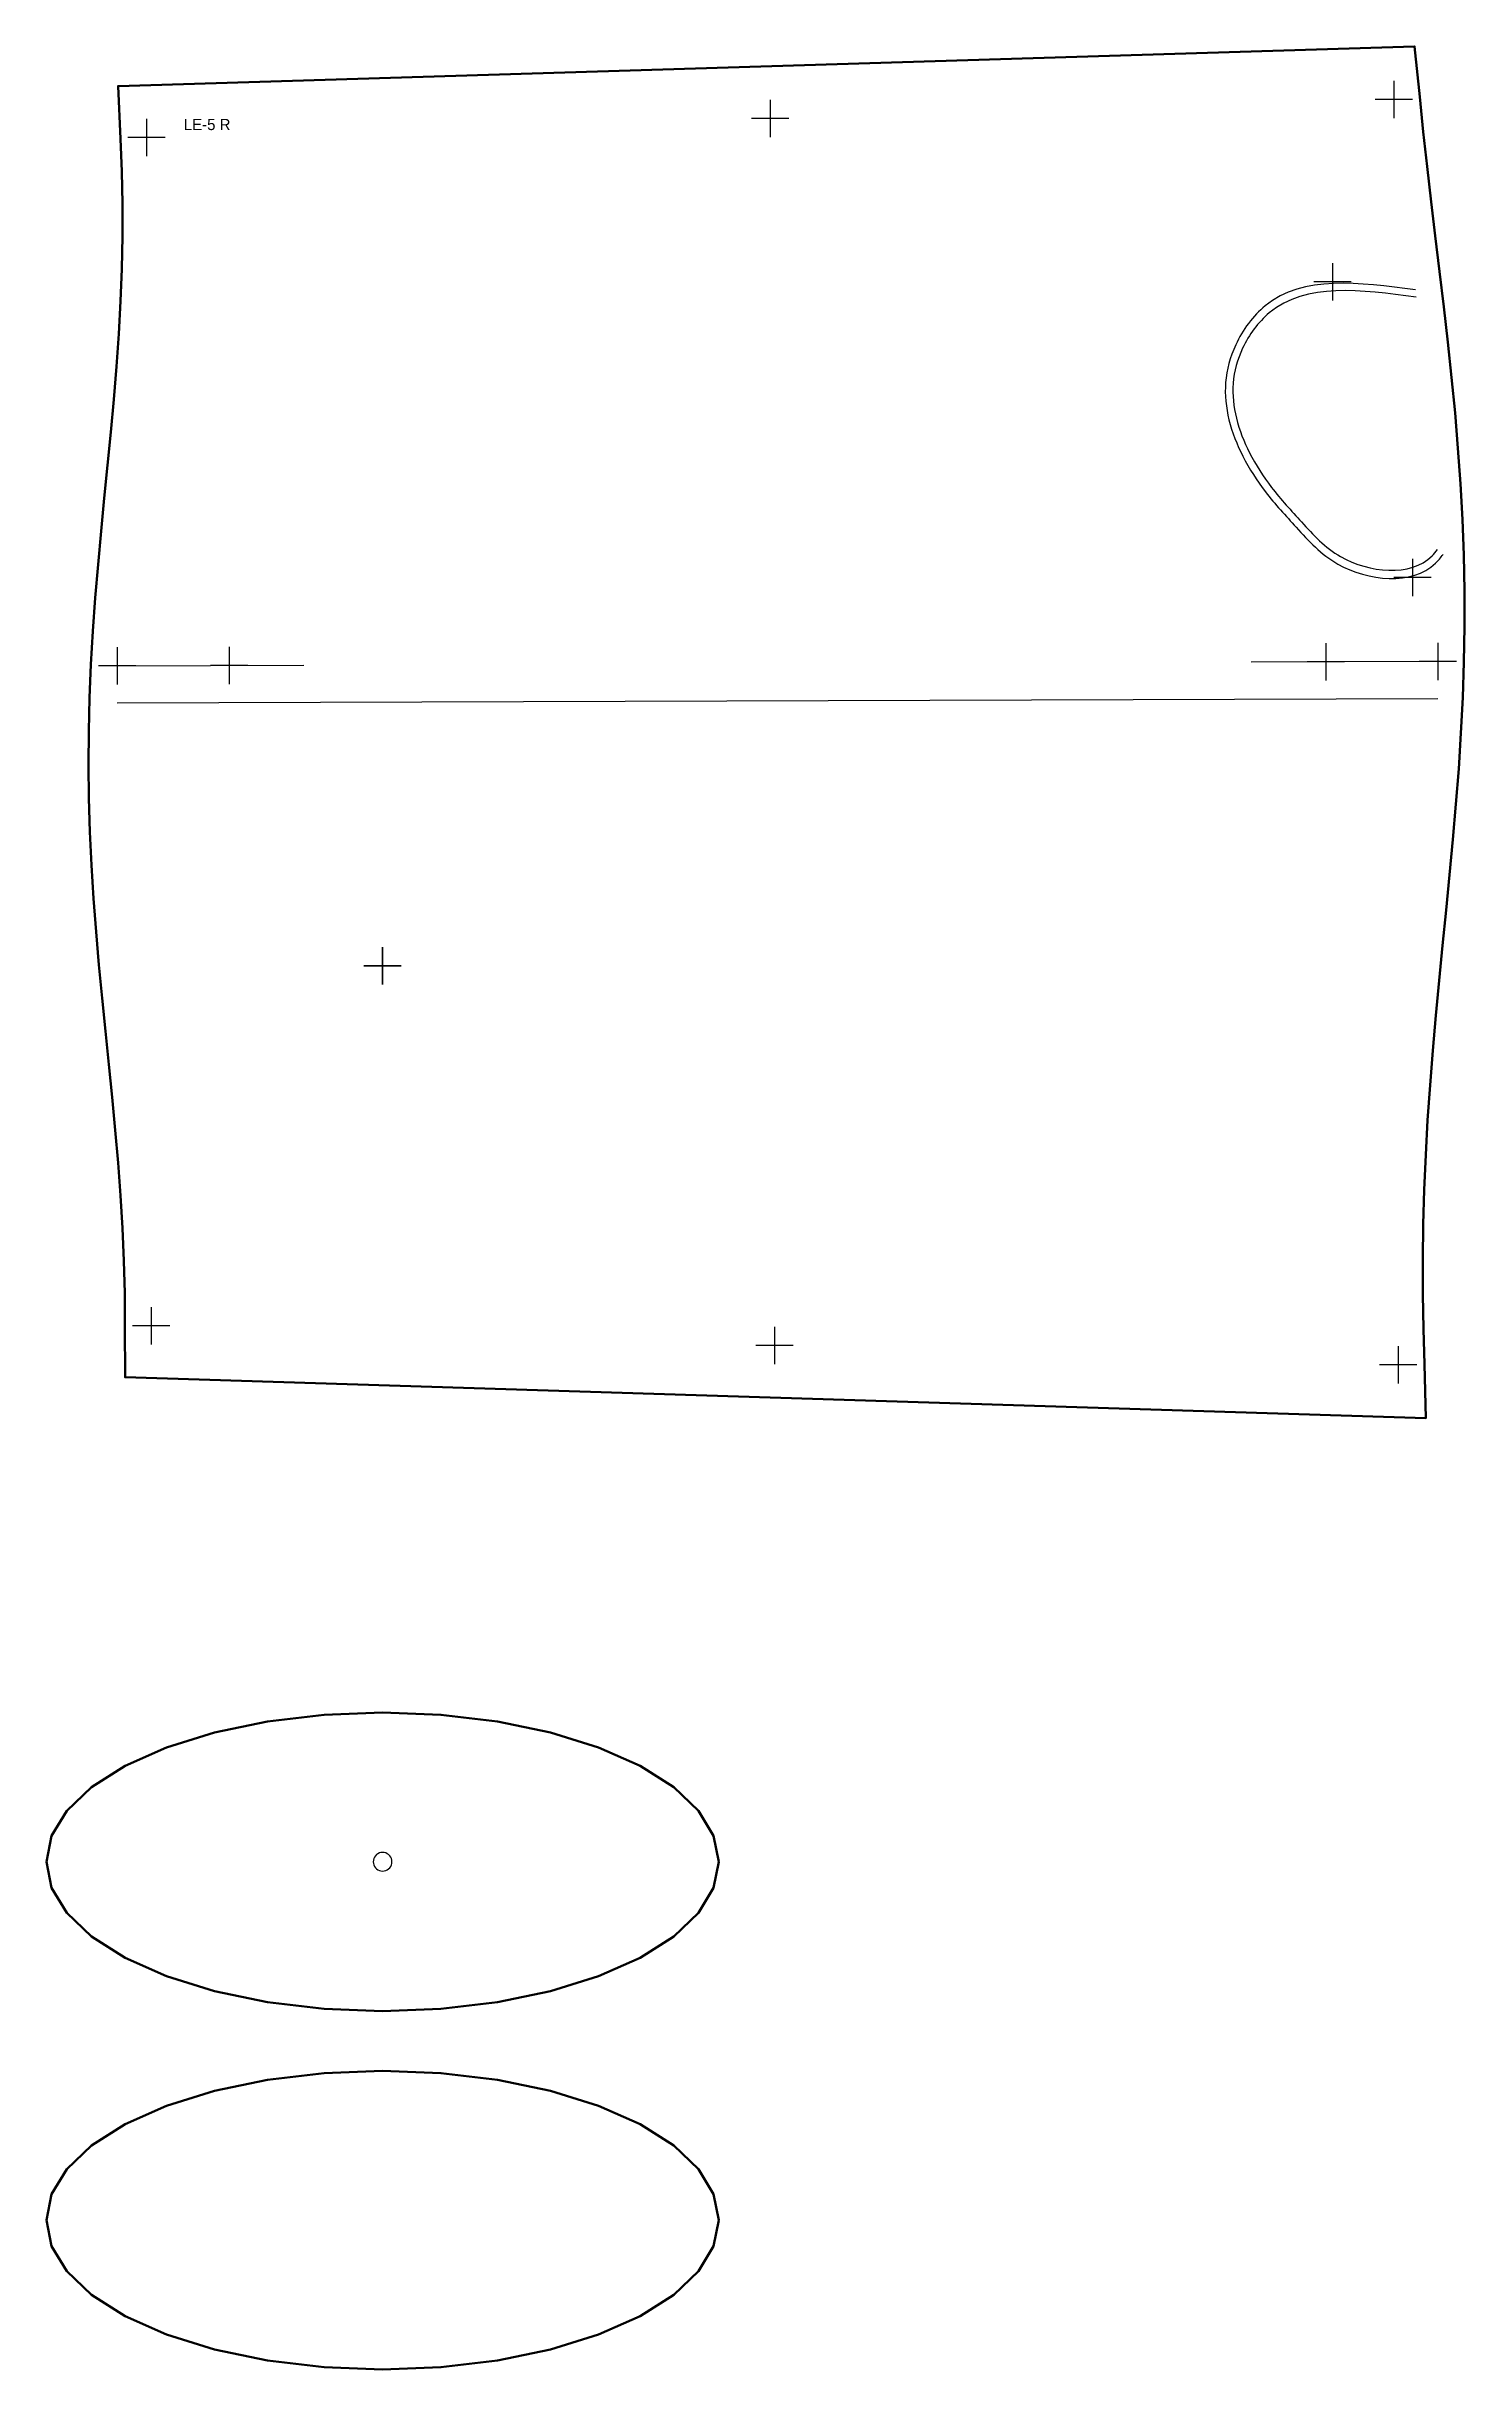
# Model space of a CAD drawing. Header units: millimetres. Extents: x -6563 to 7569, y -5370 to 3454.
# Drawn here: x -3301 to -2921, y -439 to 184 of the extents above; entities that cross this region are included whole.
import ezdxf

# ---------------------------------------------------------------- set-up
doc = ezdxf.new("R2010")
doc.units = ezdxf.units.MM
doc.layers.add('CUT', color=6, linetype='Continuous', lineweight=50)
doc.layers.add('DRILL', color=2, linetype='Continuous', lineweight=35)
doc.layers.add('PEN', color=5, linetype='Continuous')
doc.layers.add('TEXT', color=3, linetype='Continuous')

msp = doc.modelspace()

# ---------------------------------------------------------------- texts
at = {"layer": 'TEXT'}
msp.add_text('LE-5 R', height=3, dxfattribs=at).set_placement((-3264.27, 161.15))

# ---------------------------------------------------------------- linework, layer by layer
at = {"layer": 'CUT'}
msp.add_lwpolyline([(-2933.36, 170.07), (-2932.41, 160.7), (-2931.39, 151.36), (-2930.3, 141.95), (-2929.2, 132.81), (-2928.05, 123.25), (-2926.92, 113.83), (-2925.84, 104.35), (-2924.83, 94.91), (-2923.9, 85.4), (-2923.1, 75.92), (-2922.42, 66.38), (-2921.91, 56.86), (-2921.55, 47.32), (-2921.36, 37.78), (-2921.35, 28.22), (-2921.51, 18.68), (-2921.83, 9.13), (-2922.31, -0.39), (-2922.92, -9.92), (-2923.64, -19.43), (-2924.46, -28.9), (-2925.34, -38.34), (-2926.27, -47.81), (-2927.22, -57.28), (-2928.14, -66.62), (-2929.02, -75.98), (-2929.85, -85.37), (-2930.59, -94.7), (-2931.23, -104.06), (-2931.75, -113.36), (-2932.15, -122.68), (-2932.4, -132), (-2932.53, -141.33), (-2932.51, -150.65), (-2932.37, -159.99), (-2932.11, -169.38), (-2931.71, -183.81), (-3280, -172.91), (-3280.05, -159.14), (-3280.08, -150.39), (-3280.29, -141.68), (-3280.67, -132.96), (-3281.2, -124.21), (-3281.85, -115.49), (-3282.62, -106.69), (-3283.46, -97.89), (-3284.35, -89.1), (-3285.26, -80.23), (-3286.15, -71.4), (-3287, -62.45), (-3287.78, -53.59), (-3288.46, -44.64), (-3289.02, -35.72), (-3289.44, -26.77), (-3289.7, -17.81), (-3289.81, -8.85), (-3289.74, 0.12), (-3289.52, 9.07), (-3289.14, 18.02), (-3288.62, 26.96), (-3287.98, 35.89), (-3287.24, 44.77), (-3286.43, 53.69), (-3285.57, 62.55), (-3284.7, 71.37), (-3283.85, 80.24), (-3283.04, 89.02), (-3282.32, 97.82), (-3281.69, 106.57), (-3281.2, 115.3), (-3280.86, 124.02), (-3280.68, 132.72), (-3280.69, 141.41), (-3280.88, 150.09), (-3281.26, 158.84), (-3281.88, 172.92), (-2934.71, 183.55), (-2933.36, 170.07)], dxfattribs=at)
for points in [[(-3211.05, -262.66), (-3226.67, -263.27), (-3241.83, -265.07), (-3256.05, -268.02), (-3268.9, -272.02), (-3279.99, -276.95), (-3288.99, -282.66), (-3295.62, -288.98), (-3299.68, -295.72), (-3301.05, -302.66), (-3299.68, -309.61), (-3295.62, -316.34), (-3288.99, -322.66), (-3279.99, -328.37), (-3268.9, -333.3), (-3256.05, -337.3), (-3241.83, -340.25), (-3226.67, -342.05), (-3211.05, -342.66), (-3195.42, -342.05), (-3180.26, -340.25), (-3166.05, -337.3), (-3153.2, -333.3), (-3142.1, -328.37), (-3133.1, -322.66), (-3126.47, -316.34), (-3122.41, -309.61), (-3121.05, -302.66), (-3122.41, -295.72), (-3126.47, -288.98), (-3133.1, -282.66), (-3142.1, -276.95), (-3153.2, -272.02), (-3166.05, -268.02), (-3180.26, -265.07), (-3195.42, -263.27)], [(-3211.05, -358.66), (-3226.67, -359.27), (-3241.83, -361.07), (-3256.05, -364.02), (-3268.9, -368.02), (-3279.99, -372.95), (-3288.99, -378.66), (-3295.62, -384.98), (-3299.68, -391.72), (-3301.05, -398.66), (-3299.68, -405.61), (-3295.62, -412.34), (-3288.99, -418.66), (-3279.99, -424.37), (-3268.9, -429.3), (-3256.05, -433.3), (-3241.83, -436.25), (-3226.67, -438.05), (-3211.05, -438.66), (-3195.42, -438.05), (-3180.26, -436.25), (-3166.05, -433.3), (-3153.2, -429.3), (-3142.1, -424.37), (-3133.1, -418.66), (-3126.47, -412.34), (-3122.41, -405.61), (-3121.05, -398.66), (-3122.41, -391.72), (-3126.47, -384.98), (-3133.1, -378.66), (-3142.1, -372.95), (-3153.2, -368.02), (-3166.05, -364.02), (-3180.26, -361.07), (-3195.42, -359.27)]]:
    msp.add_lwpolyline(points, close=True, dxfattribs=at)
at = {"layer": 'DRILL'}
for p, q in [((-3211.05, -57.66), (-3211.05, -67.66)), ((-3206.05, -62.66), (-3216.05, -62.66))]:
    msp.add_line(p, q, dxfattribs=at)
at = {"layer": 'PEN'}
for p, q in [((-2940.32, 174.37), (-2940.32, 164.37)), ((-3107.29, 169.26), (-3107.29, 159.26)), ((-2935.32, 169.37), (-2945.32, 169.37)), ((-3274.27, 164.15), (-3274.27, 154.15)), ((-3102.29, 164.26), (-3112.3, 164.26)), ((-3269.27, 159.15), (-3279.27, 159.15)), ((-2956.74, 125.47), (-2956.74, 115.47)), ((-2951.74, 120.47), (-2961.74, 120.47)), ((-2935.3, 46.27), (-2935.3, 36.27)), ((-2930.3, 41.27), (-2940.3, 41.27)), ((-3282.15, 22.67), (-3282.15, 12.67)), ((-3252.15, 22.77), (-3252.15, 12.77)), ((-2928.51, 18.85), (-2978.51, 18.68)), ((-2953.51, 18.75), (-2963.51, 18.75)), ((-2958.51, 23.75), (-2958.51, 13.75)), ((-2923.51, 18.85), (-2933.51, 18.85)), ((-2928.51, 23.85), (-2928.51, 13.85)), ((-3277.15, 17.67), (-3287.15, 17.67)), ((-3282.15, 17.67), (-3232.15, 17.84)), ((-3247.15, 17.77), (-3257.15, 17.77)), ((-2928.48, 8.85), (-3282.11, 7.67)), ((-3273.05, -154.12), (-3273.05, -164.12)), ((-3268.05, -159.12), (-3278.05, -159.12)), ((-3106.08, -159.35), (-3106.08, -169.35)), ((-3101.08, -164.35), (-3111.08, -164.35)), ((-2939.11, -164.57), (-2939.11, -174.57)), ((-2934.11, -169.57), (-2944.11, -169.57))]:
    msp.add_line(p, q, dxfattribs=at)
msp.add_lwpolyline([(-3211.05, -300.16), (-3211.48, -300.2), (-3211.9, -300.31), (-3212.3, -300.5), (-3212.65, -300.75), (-3212.96, -301.05), (-3213.21, -301.41), (-3213.4, -301.81), (-3213.51, -302.23), (-3213.55, -302.66), (-3213.51, -303.1), (-3213.4, -303.52), (-3213.21, -303.91), (-3212.96, -304.27), (-3212.65, -304.58), (-3212.3, -304.83), (-3211.9, -305.01), (-3211.48, -305.12), (-3211.05, -305.16), (-3210.61, -305.12), (-3210.19, -305.01), (-3209.8, -304.83), (-3209.44, -304.58), (-3209.13, -304.27), (-3208.88, -303.91), (-3208.7, -303.52), (-3208.58, -303.1), (-3208.55, -302.66), (-3208.58, -302.23), (-3208.7, -301.81), (-3208.88, -301.41), (-3209.13, -301.05), (-3209.44, -300.75), (-3209.8, -300.5), (-3210.19, -300.31), (-3210.61, -300.2)], close=True, dxfattribs=at)
for points in [[(-2934.49, 118.37), (-2974.71, 114.09), (-2982.63, 103.6), (-2985.32, 93.5), (-2984.42, 83.55), (-2980.71, 73.82), (-2974.65, 64.25), (-2966.41, 54.77), (-2955.27, 44.9), (-2929.13, 45.12), (-2927.09, 47.48)], [(-2934.28, 116.38), (-2973.63, 112.19), (-2980.79, 102.71), (-2983.3, 93.32), (-2982.45, 84), (-2978.91, 74.72), (-2973.04, 65.45), (-2964.98, 56.18), (-2954.52, 46.9), (-2930.05, 47.11), (-2928.61, 48.79)]]:
    msp.add_spline(points, degree=3, dxfattribs=at)

msp.set_redraw_order([(e.dxf.handle, doc.entitydb.next_handle()) for e in msp.query("TEXT MTEXT ATTDEF DIMENSION ARC_DIMENSION")])  # texts and dimensions are drawn at this point

doc.saveas('drawing.dxf')
